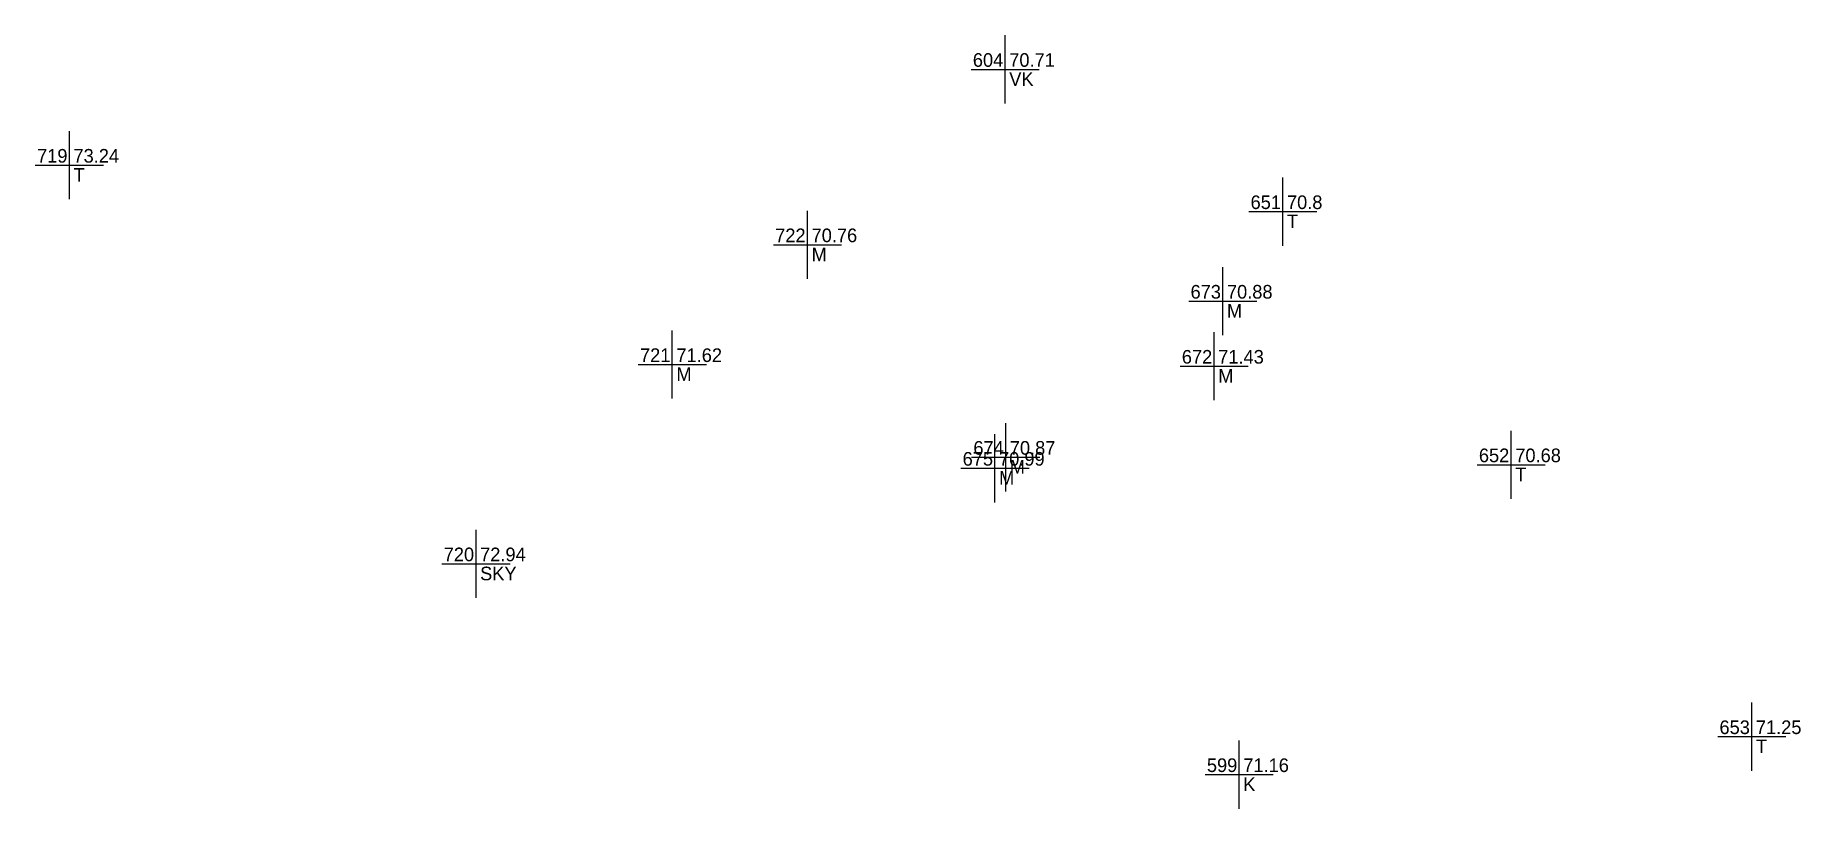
# Model space of a CAD drawing. Header units: metres. Extents: x 152719 to 152886, y 6408449 to 6408667.
# Drawn here: x 152742.78 to 152768.69, y 6408475.88 to 6408487.23 of the extents above; entities that cross this region are included whole.
import ezdxf
from ezdxf.enums import TextEntityAlignment as Align

# ---------------------------------------------------------------- set-up
doc = ezdxf.new("R2010")
doc.units = ezdxf.units.M
doc.header["$PDMODE"] = 2
doc.header["$PDSIZE"] = 0.5
for name, color, linetype in [('K', 7, 'Continuous'), ('M', 7, 'Continuous'), ('pntdesc', 1, 'Continuous'), ('pntelev', 2, 'Continuous'), ('pntno', 3, 'Continuous'), ('SKY', 7, 'Continuous'), ('T', 7, 'Continuous'), ('VK', 7, 'Continuous')]:
    doc.layers.add(name, color=color, linetype=linetype)

# ---------------------------------------------------------------- blocks, each defined once
blk = doc.blocks.new('meas')
at = {"color": 0}
blk.add_point((0, 0), dxfattribs=at)
at = {"layer": 'pntdesc'}
blk.add_attdef('PNTDESC', text='', height=1, dxfattribs=at).set_placement((0.3, -0.21), align=Align.TOP_LEFT)
at = {"layer": 'pntelev'}
blk.add_attdef('PNTELEV', (0.3, 0.19), '', height=1, dxfattribs=at)
at = {"layer": 'pntno'}
blk.add_attdef('PNTNO', text='', height=1, dxfattribs=at).set_placement((-0.14, 0.19), align=Align.RIGHT)

msp = doc.modelspace()

# ---------------------------------------------------------------- block references
at = {"layer": 'K', "xscale": 0.2, "yscale": 0.2, "zscale": 0.2}
msp.add_blockref('meas', (152760.453, 6408476.38, 71.161), dxfattribs=at).add_auto_attribs({'PNTNO': '599', 'PNTELEV': '71.16', 'PNTDESC': 'K'})
at = {"layer": 'M', "xscale": 0.2, "yscale": 0.2, "zscale": 0.2}
for p, values in [((152754.117, 6408484.154, 70.756), {'PNTNO': '722', 'PNTELEV': '70.76', 'PNTDESC': 'M'}), ((152760.213, 6408483.326, 70.877), {'PNTNO': '673', 'PNTELEV': '70.88', 'PNTDESC': 'M'}), ((152752.133, 6408482.396, 71.618), {'PNTNO': '721', 'PNTELEV': '71.62', 'PNTDESC': 'M'}), ((152760.085, 6408482.372, 71.433), {'PNTNO': '672', 'PNTELEV': '71.43', 'PNTDESC': 'M'}), ((152756.868, 6408480.875, 70.987), {'PNTNO': '675', 'PNTELEV': '70.99', 'PNTDESC': 'M'}), ((152757.026, 6408481.036, 70.865), {'PNTNO': '674', 'PNTELEV': '70.87', 'PNTDESC': 'M'})]:
    msp.add_blockref('meas', p, dxfattribs=at).add_auto_attribs(values)
at = {"layer": 'SKY', "xscale": 0.2, "yscale": 0.2, "zscale": 0.2}
msp.add_blockref('meas', (152749.252, 6408479.473, 72.942), dxfattribs=at).add_auto_attribs({'PNTNO': '720', 'PNTELEV': '72.94', 'PNTDESC': 'SKY'})
at = {"layer": 'T', "xscale": 0.2, "yscale": 0.2, "zscale": 0.2}
for p, values in [((152743.284, 6408485.321, 73.242), {'PNTNO': '719', 'PNTELEV': '73.24', 'PNTDESC': 'T'}), ((152761.094, 6408484.64, 70.804), {'PNTNO': '651', 'PNTELEV': '70.8', 'PNTDESC': 'T'}), ((152764.445, 6408480.926, 70.676), {'PNTNO': '652', 'PNTELEV': '70.68', 'PNTDESC': 'T'}), ((152767.976, 6408476.937, 71.254), {'PNTNO': '653', 'PNTELEV': '71.25', 'PNTDESC': 'T'})]:
    msp.add_blockref('meas', p, dxfattribs=at).add_auto_attribs(values)
at = {"layer": 'VK', "xscale": 0.2, "yscale": 0.2, "zscale": 0.2}
msp.add_blockref('meas', (152757.018, 6408486.727, 70.71), dxfattribs=at).add_auto_attribs({'PNTNO': '604', 'PNTELEV': '70.71', 'PNTDESC': 'VK'})

doc.saveas('drawing.dxf')
